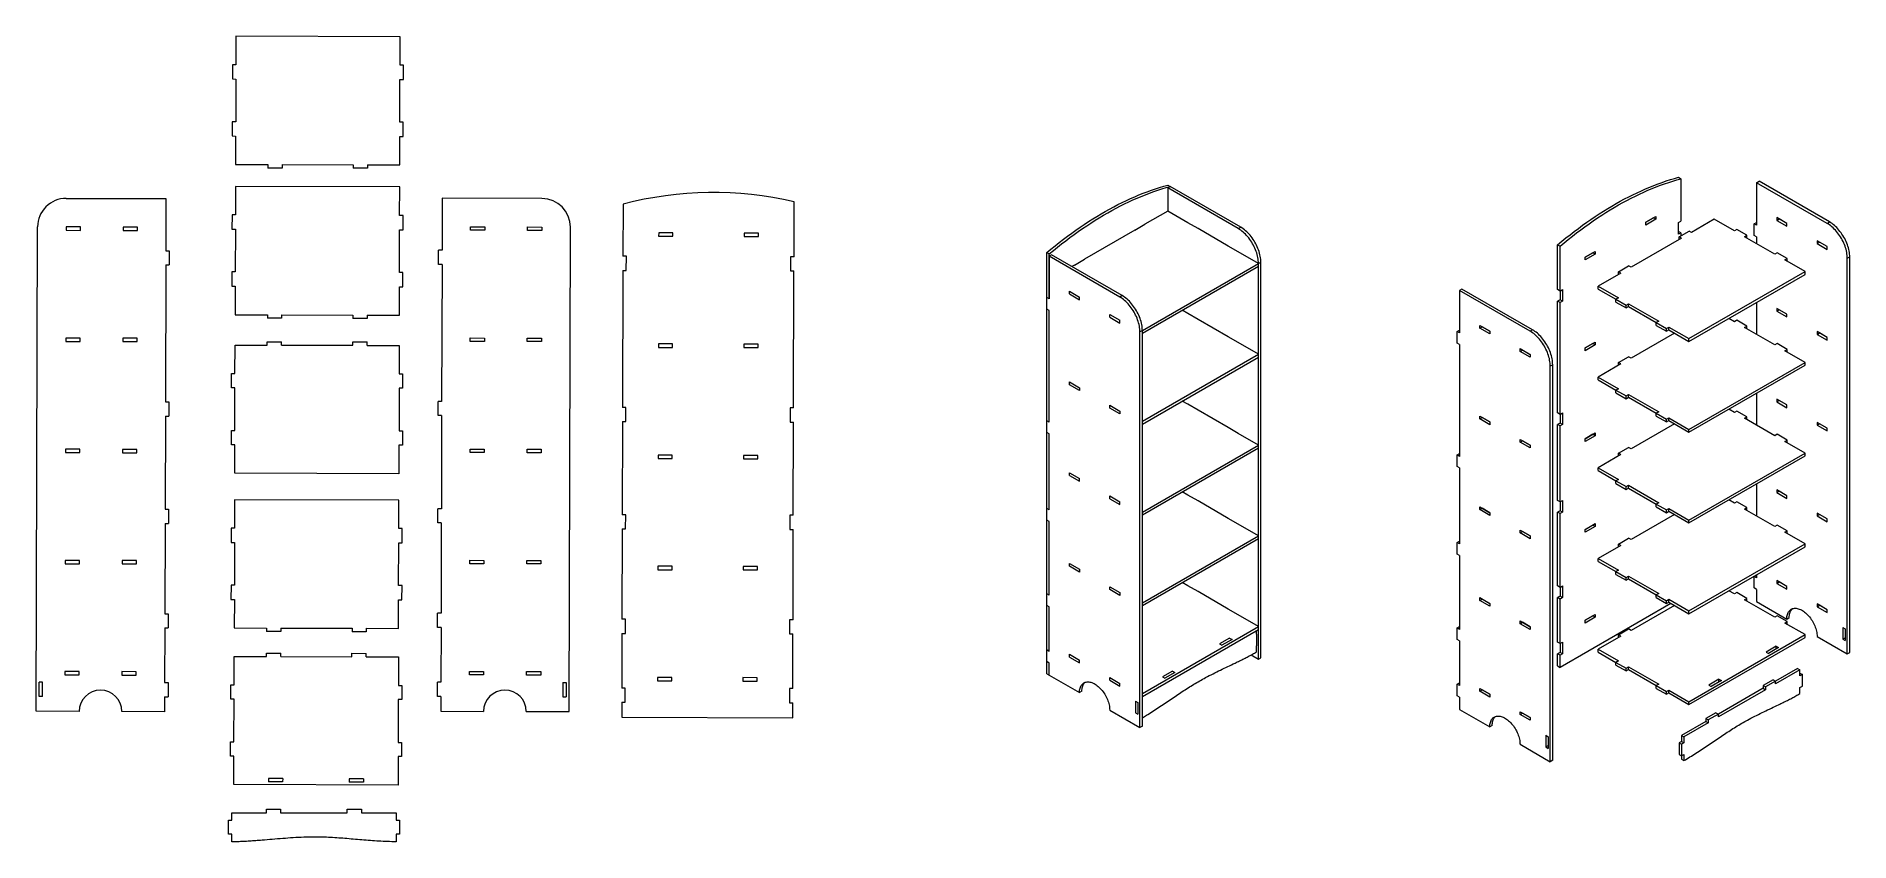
# Model space of a CAD drawing. Header units: millimetres. Extents: x -3502 to 2859, y -1261 to 1566.
import ezdxf

# ---------------------------------------------------------------- set-up
doc = ezdxf.new("R2010")
doc.units = ezdxf.units.MM

msp = doc.modelspace()

# ---------------------------------------------------------------- linework, layer by layer
at = {"color": 7, "linetype": 'Continuous', "lineweight": 15}
for p, q in [((-2802.1, 1565.5), (-2802.3, 1465.5)), ((-2226.1, 1564), (-2802.1, 1565.5)), ((-2226.3, 1464), (-2226.1, 1564)), ((-2814.3, 1465.6), (-2814.5, 1415.6)), ((-2802.3, 1465.5), (-2814.3, 1465.6)), ((-2214.3, 1463.9), (-2226.3, 1464)), ((-2214.5, 1413.9), (-2214.3, 1463.9)), ((-2814.5, 1415.6), (-2802.5, 1415.5)), ((-2802.5, 1415.5), (-2802.9, 1265.5)), ((-2226.9, 1264), (-2226.5, 1414)), ((-2226.5, 1414), (-2214.5, 1413.9)), ((-2814.9, 1265.6), (-2815, 1215.6)), ((-2815, 1215.6), (-2803, 1215.5)), ((-2802.9, 1265.5), (-2814.9, 1265.6)), ((-2803, 1215.5), (-2803.3, 1115.5)), ((-2227.3, 1114), (-2227, 1214)), ((-2227, 1214), (-2215, 1213.9)), ((-2214.9, 1263.9), (-2226.9, 1264)), ((-2215, 1213.9), (-2214.9, 1263.9)), ((-2803.3, 1115.5), (-2690.2, 1115.2)), ((-2690.2, 1115.2), (-2690.3, 1103.2)), ((-2640.3, 1103.1), (-2690.3, 1103.2)), ((-2640.2, 1115.1), (-2640.3, 1103.1)), ((-2640.2, 1115.1), (-2390.4, 1114.4)), ((-2390.4, 1114.4), (-2390.4, 1102.4)), ((-2340.4, 1102.3), (-2390.4, 1102.4)), ((-2340.4, 1114.3), (-2227.3, 1114)), ((-2340.4, 1114.3), (-2340.4, 1102.3)), ((-2803.5, 1038.4), (-2803.8, 938.4)), ((-2227.5, 1036.8), (-2803.5, 1038.4)), ((-2227.8, 936.8), (-2227.5, 1036.8)), ((466.8, 1043.3), (475.3, 1038.4)), ((466.8, 1033.5), (475.3, 1038.4)), ((714.3, 890.6), (466.8, 1033.5)), ((466.8, 1033.5), (466.8, 951.8)), ((722.8, 895.5), (475.3, 1038.4)), ((2258.7, 1070.7), (2267.2, 1065.8)), ((2267.2, 1065.8), (2267.2, 916.6)), ((2532.5, 1051.8), (2540.9, 1056.7)), ((2779.9, 909), (2532.5, 1051.8)), ((2532.5, 1051.8), (2532.5, 902.7)), ((2788.4, 913.9), (2540.9, 1056.7)), ((-3397.5, 996.7), (-3047.5, 995.7)), ((-3047.5, 995.7), (-3048, 813)), ((-2078.4, 997.1), (-2078.9, 814.5)), ((-1728.4, 996.2), (-2078.4, 997.1)), ((-1443.8, 976.3), (-1444.3, 793.6)), ((-844.3, 791.9), (-843.8, 984.7)), ((-3502.4, -803.1), (-3497.8, 896.9)), ((-3397.8, 896.7), (-3397.8, 884.7)), ((-3347.8, 896.5), (-3397.8, 896.7)), ((-3347.8, 884.5), (-3347.8, 896.5)), ((-3197.8, 896.1), (-3197.8, 884.1)), ((-3147.8, 896), (-3197.8, 896.1)), ((-3147.8, 884), (-3147.8, 896)), ((-2815.8, 938.4), (-2815.9, 888.4)), ((-2803.8, 938.4), (-2815.8, 938.4)), ((-2215.8, 936.8), (-2227.8, 936.8)), ((-2215.9, 886.8), (-2215.8, 936.8)), ((-1978.7, 896.9), (-1928.7, 896.7)), ((-1978.7, 884.9), (-1978.7, 896.9)), ((-1928.7, 896.7), (-1928.7, 884.7)), ((-1778.7, 896.3), (-1728.7, 896.2)), ((-1778.7, 884.3), (-1778.7, 896.3)), ((-1728.7, 896.2), (-1728.7, 884.2)), ((-1633.4, -804.1), (-1628.7, 895.9)), ((351.5, 885.3), (386.9, 905.7)), ((466.8, 951.8), (386.9, 905.7)), ((537.5, 911), (466.8, 951.8)), ((572.9, 890.6), (537.5, 911)), ((714.3, 890.6), (722.8, 895.5)), ((2143.4, 912.7), (2178.7, 933.1)), ((2170.3, 928.2), (2143.4, 912.7)), ((2178.7, 923.3), (2143.4, 902.9)), ((2143.4, 902.9), (2143.4, 912.7)), ((2178.7, 923.3), (2170.3, 928.2)), ((2170.3, 928.2), (2170.3, 928.2)), ((2178.7, 933.1), (2178.7, 923.3)), ((2258.7, 911.7), (2267.2, 916.6)), ((2258.7, 870.9), (2258.7, 911.7)), ((2384.1, 923.4), (2304.1, 877.2)), ((2454.8, 882.6), (2384.1, 923.4)), ((2524, 907.6), (2532.5, 912.5)), ((2524, 866.7), (2524, 907.6)), ((2532.5, 902.7), (2524, 907.6)), ((2638.5, 909), (2603.2, 929.4)), ((2603.2, 929.4), (2603.2, 919.6)), ((2603.2, 919.6), (2611.7, 924.5)), ((2603.2, 919.6), (2638.5, 899.2)), ((2638.5, 909), (2611.7, 924.5)), ((2611.7, 924.5), (2611.7, 924.5)), ((2638.5, 899.2), (2638.5, 909)), ((2779.9, 909), (2788.4, 913.9)), ((-3397.8, 884.7), (-3347.8, 884.5)), ((-3197.8, 884.1), (-3147.8, 884)), ((-2815.9, 888.4), (-2803.9, 888.4)), ((-2803.9, 888.4), (-2804.3, 738.4)), ((-2228.3, 736.8), (-2227.9, 886.8)), ((-2227.9, 886.8), (-2215.9, 886.8)), ((-1928.7, 884.7), (-1978.7, 884.9)), ((-1728.7, 884.2), (-1778.7, 884.3)), ((-1319, 875.9), (-1319.1, 863.9)), ((-1319.1, 863.9), (-1269.1, 863.8)), ((-1269, 875.8), (-1319, 875.9)), ((-1269.1, 863.8), (-1269, 875.8)), ((-969.2, 875), (-1019.2, 875.1)), ((-1019.2, 875.1), (-1019.2, 863.1)), ((-1019.2, 863.1), (-969.2, 863)), ((-969.2, 863), (-969.2, 875)), ((351.5, 885.3), (174.8, 783.3)), ((679, 829.4), (572.9, 890.6)), ((714.3, 809), (679, 829.4)), ((1834.4, 834), (1842.9, 829.1)), ((1834.4, 676.6), (1834.4, 834)), ((1842.9, 671.7), (1842.9, 829.1)), ((2268.8, 856.8), (2092.1, 754.8)), ((2267.2, 875.8), (2258.7, 880.7)), ((2267.2, 875.8), (2258.7, 870.9)), ((2260.3, 861.7), (2295.6, 882.1)), ((2268.8, 856.8), (2260.3, 861.7)), ((2260.3, 851.9), (2260.3, 861.7)), ((2267.2, 875.8), (2267.2, 865.7)), ((2304.1, 877.2), (2295.6, 882.1)), ((2463.3, 887.5), (2454.8, 882.6)), ((2498.6, 867.1), (2463.3, 887.5)), ((2490.1, 862.2), (2498.6, 867.1)), ((2596.2, 800.9), (2490.1, 862.2)), ((2498.6, 857.3), (2498.6, 867.1)), ((2532.5, 861.8), (2524, 866.7)), ((2532.5, 861.8), (2532.5, 837.7)), ((2779.9, 827.3), (2744.6, 847.7)), ((2744.6, 847.7), (2744.6, 837.9)), ((2744.6, 837.9), (2753.1, 842.8)), ((2744.6, 837.9), (2779.9, 817.5)), ((2779.9, 827.3), (2753.1, 842.8)), ((2753.1, 842.8), (2753.1, 842.8)), ((2779.9, 817.5), (2779.9, 827.3)), ((-3048, 813), (-3036, 813)), ((-3036, 813), (-3036.2, 763)), ((-2091.1, 764.5), (-2090.9, 814.5)), ((-2079.1, 764.5), (-2091.1, 764.5)), ((-2078.9, 814.5), (-2090.9, 814.5)), ((-2079.1, 764.5), (-2080.4, 284.4)), ((-1432.3, 793.6), (-1444.3, 793.6)), ((-1432.5, 743.6), (-1432.3, 793.6)), ((-856.3, 792), (-856.5, 742)), ((-844.3, 791.9), (-856.3, 792)), ((42.6, 806.6), (51, 801.7)), ((42.6, 649.2), (42.6, 806.6)), ((51, 644.3), (51, 801.7)), ((59.5, 798.4), (51, 793.5)), ((298.5, 650.6), (51, 793.5)), ((51, 793.5), (51, 644.3)), ((307, 655.5), (59.5, 798.4)), ((139.5, 762.9), (174.8, 783.3)), ((377.7, 533), (785, 768.1)), ((785, 768.1), (714.3, 809)), ((785, 768.1), (793.5, 773)), ((785, 758.3), (785, 768.1)), ((785, -620), (785, 768.1)), ((793.5, -615.1), (793.5, 773)), ((1931.4, 790.3), (1966.7, 810.7)), ((1958.2, 805.8), (1931.4, 790.3)), ((1966.7, 800.9), (1931.4, 780.5)), ((1931.4, 780.5), (1931.4, 790.3)), ((1966.7, 800.9), (1958.2, 805.8)), ((1958.2, 805.8), (1958.2, 805.8)), ((1966.7, 810.7), (1966.7, 800.9)), ((2604.7, 805.8), (2596.2, 800.9)), ((2640.1, 785.4), (2604.7, 805.8)), ((2631.6, 780.5), (2640.1, 785.4)), ((2702.3, 739.7), (2631.6, 780.5)), ((2640.1, 775.6), (2640.1, 785.4)), ((2850.7, 786.5), (2859.1, 791.4)), ((2850.7, -601.6), (2850.7, 786.5)), ((2859.1, -596.7), (2859.1, 791.4)), ((-3048.2, 763), (-3049.5, 282.9)), ((-3048.2, 763), (-3036.2, 763)), ((-2816.3, 738.4), (-2816.5, 688.4)), ((-2804.3, 738.4), (-2816.3, 738.4)), ((-2216.3, 736.8), (-2228.3, 736.8)), ((-2216.5, 686.8), (-2216.3, 736.8)), ((-1444.5, 743.6), (-1445.8, 263.5)), ((-1444.5, 743.6), (-1432.5, 743.6)), ((-856.5, 742), (-844.5, 741.9)), ((-845.8, 261.9), (-844.5, 741.9)), ((139.5, 762.9), (130.3, 757.5)), ((377.7, 523.2), (785, 758.3)), ((2056.7, 734.4), (1976.8, 688.3)), ((2048.3, 739.3), (2083.6, 759.7)), ((2056.7, 734.4), (2048.3, 739.3)), ((2048.3, 729.5), (2048.3, 739.3)), ((2092.1, 754.8), (2083.6, 759.7)), ((2295, 504.6), (2702.3, 739.7)), ((2295, 494.8), (2702.3, 729.9)), ((2702.3, 729.9), (2702.3, 739.7)), ((-2816.5, 688.4), (-2804.5, 688.4)), ((-2804.5, 688.4), (-2804.7, 588.4)), ((-2228.7, 586.8), (-2228.5, 686.8)), ((-2228.5, 686.8), (-2216.5, 686.8)), ((51, 644.3), (42.6, 649.2)), ((42.6, 608.4), (42.6, 649.2)), ((121.8, 671), (157.1, 650.6)), ((121.8, 661.2), (121.8, 671)), ((121.8, 661.2), (157.1, 640.8)), ((157.1, 640.8), (157.1, 650.6)), ((307, 655.5), (298.5, 650.6)), ((1498.9, 678.5), (1490.4, 673.6)), ((1737.9, 530.8), (1490.4, 673.6)), ((1490.4, 673.6), (1490.4, 524.5)), ((1746.4, 535.7), (1498.9, 678.5)), ((1842.9, 671.7), (1834.4, 676.6)), ((1842.9, 640.7), (1834.4, 635.8)), ((1842.9, 671.7), (1851.4, 676.6)), ((1842.9, 671.7), (1842.9, 640.7)), ((1851.4, 635.8), (1842.9, 640.7)), ((1851.4, 676.6), (1851.4, 635.8)), ((1976.8, 688.3), (2047.5, 647.4)), ((1976.8, 678.5), (1976.8, 688.3)), ((1976.8, 678.5), (2039, 642.5)), ((2047.5, 647.4), (2039, 642.5)), ((2039, 642.5), (2074.4, 622.1)), ((2039, 632.7), (2039, 642.5)), ((-2804.7, 588.4), (-2691.7, 588.1)), ((-2691.7, 588.1), (-2691.7, 576.1)), ((-2641.7, 576), (-2691.7, 576.1)), ((-2641.7, 588), (-2391.8, 587.3)), ((-2641.7, 588), (-2641.7, 576)), ((-2391.8, 587.3), (-2391.8, 575.3)), ((-2341.9, 575.1), (-2391.8, 575.3)), ((-2341.8, 587.1), (-2341.9, 575.1)), ((-2341.8, 587.1), (-2228.7, 586.8)), ((51, 603.5), (42.6, 608.4)), ((42.6, 216.4), (42.6, 608.4)), ((51, 211.5), (51, 603.5)), ((263.2, 589.4), (298.5, 568.9)), ((263.2, 579.6), (263.2, 589.4)), ((263.2, 579.6), (298.5, 559.1)), ((537.5, 592.6), (517.7, 604)), ((572.9, 572.2), (537.5, 592.6)), ((1842.9, 630.9), (1834.4, 635.8)), ((1834.4, 243.8), (1834.4, 635.8)), ((1851.4, 635.8), (1842.9, 630.9)), ((1842.9, 238.9), (1842.9, 630.9)), ((2039, 632.7), (2074.4, 612.3)), ((2074.4, 622.1), (2082.9, 627)), ((2074.4, 612.3), (2074.4, 622.1)), ((2074.4, 612.3), (2082.9, 617.2)), ((2082.9, 627), (2188.9, 565.8)), ((2082.9, 617.2), (2082.9, 627)), ((2082.9, 617.2), (2180.4, 560.9)), ((2454.8, 564.1), (2435, 575.6)), ((2532.5, 631.9), (2532.5, 519.3)), ((2638.5, 590.5), (2603.2, 610.9)), ((2603.2, 610.9), (2603.2, 601.1)), ((2603.2, 601.1), (2611.7, 606)), ((2603.2, 601.1), (2638.5, 580.7)), ((2638.5, 590.5), (2611.7, 606)), ((2611.7, 606), (2611.7, 606)), ((2638.5, 580.7), (2638.5, 590.5)), ((298.5, 559.1), (298.5, 568.9)), ((377.7, 533), (369.2, 528.1)), ((369.2, -860), (369.2, 528.1)), ((377.7, 523.2), (377.7, 533)), ((377.7, -855.1), (377.7, 533)), ((679, 510.9), (572.9, 572.2)), ((714.3, 490.5), (679, 510.9)), ((1481.9, 529.4), (1490.4, 534.3)), ((1481.9, 488.5), (1481.9, 529.4)), ((1490.4, 524.5), (1481.9, 529.4)), ((1561.1, 551.2), (1596.5, 530.7)), ((1561.1, 541.4), (1561.1, 551.2)), ((1561.1, 541.4), (1569.6, 546.3)), ((1596.5, 520.9), (1561.1, 541.4)), ((1596.5, 530.7), (1569.6, 546.3)), ((1569.6, 546.3), (1569.6, 546.3)), ((1596.5, 530.7), (1596.5, 520.9)), ((1746.4, 535.7), (1737.9, 530.8)), ((2244.1, 524.1), (2092.1, 436.4)), ((2188.9, 565.8), (2180.4, 560.9)), ((2180.4, 560.9), (2215.8, 540.5)), ((2180.4, 551.1), (2180.4, 560.9)), ((2180.4, 551.1), (2215.8, 530.7)), ((2215.8, 540.5), (2224.3, 545.4)), ((2215.8, 530.7), (2215.8, 540.5)), ((2215.8, 530.7), (2224.3, 535.6)), ((2224.3, 545.4), (2295, 504.6)), ((2224.3, 535.6), (2224.3, 545.4)), ((2224.3, 535.6), (2295, 494.8)), ((2463.3, 569), (2454.8, 564.1)), ((2498.6, 548.6), (2463.3, 569)), ((2490.1, 543.7), (2498.6, 548.6)), ((2596.2, 482.5), (2490.1, 543.7)), ((2498.6, 538.8), (2498.6, 548.6)), ((2779.9, 508.9), (2744.6, 529.3)), ((2744.6, 529.3), (2744.6, 519.5)), ((2744.6, 519.5), (2753.1, 524.4)), ((2744.6, 519.5), (2779.9, 499.1)), ((2779.9, 508.9), (2753.1, 524.4)), ((2753.1, 524.4), (2753.1, 524.4)), ((-3398.9, 506.7), (-3398.9, 494.7)), ((-3348.9, 506.5), (-3398.9, 506.7)), ((-3398.9, 494.7), (-3348.9, 494.5)), ((-3348.9, 494.5), (-3348.9, 506.5)), ((-3198.9, 506.1), (-3198.9, 494.1)), ((-3148.9, 506), (-3198.9, 506.1)), ((-3198.9, 494.1), (-3148.9, 494)), ((-3148.9, 494), (-3148.9, 506)), ((-2805.3, 382.2), (-2805, 482.2)), ((-2805, 482.2), (-2691.9, 481.9)), ((-2691.9, 481.9), (-2691.9, 493.9)), ((-2691.9, 493.9), (-2641.9, 493.7)), ((-2641.9, 481.7), (-2641.9, 493.7)), ((-2641.9, 481.7), (-2392.1, 481.1)), ((-2392.1, 481.1), (-2392.1, 493.1)), ((-2392.1, 493.1), (-2342.1, 492.9)), ((-2342.1, 480.9), (-2342.1, 492.9)), ((-2342.1, 480.9), (-2229, 480.6)), ((-2229, 480.6), (-2229.3, 380.6)), ((-1979.8, 506.9), (-1929.8, 506.7)), ((-1979.8, 494.9), (-1979.8, 506.9)), ((-1929.8, 494.7), (-1979.8, 494.9)), ((-1929.8, 506.7), (-1929.8, 494.7)), ((-1779.8, 506.3), (-1729.8, 506.2)), ((-1779.8, 494.3), (-1779.8, 506.3)), ((-1729.8, 494.2), (-1779.8, 494.3)), ((-1729.8, 506.2), (-1729.8, 494.2)), ((-1270.1, 485.8), (-1320.1, 485.9)), ((-1320.1, 485.9), (-1320.1, 473.9)), ((-1320.1, 473.9), (-1270.1, 473.8)), ((-1270.1, 473.8), (-1270.1, 485.8)), ((-970.3, 485), (-1020.3, 485.1)), ((-1020.3, 485.1), (-1020.3, 473.1)), ((-1020.3, 473.1), (-970.3, 473)), ((-970.3, 473), (-970.3, 485)), ((377.7, 214.6), (785, 449.7)), ((785, 449.7), (714.3, 490.5)), ((785, 439.9), (785, 449.7)), ((1490.4, 483.6), (1481.9, 488.5)), ((1490.4, 483.6), (1490.4, 91.6)), ((1702.5, 469.5), (1737.9, 449.1)), ((1702.5, 459.7), (1702.5, 469.5)), ((1702.5, 459.7), (1711, 464.6)), ((1737.9, 439.3), (1702.5, 459.7)), ((1737.9, 449.1), (1711, 464.6)), ((1711, 464.6), (1711, 464.6)), ((1737.9, 449.1), (1737.9, 439.3)), ((1931.4, 471.8), (1966.7, 492.3)), ((1958.2, 487.4), (1931.4, 471.8)), ((1966.7, 482.5), (1931.4, 462)), ((1931.4, 462), (1931.4, 471.8)), ((1966.7, 482.5), (1958.2, 487.4)), ((1958.2, 487.4), (1958.2, 487.4)), ((1966.7, 492.3), (1966.7, 482.5)), ((2295, 494.8), (2295, 504.6)), ((2604.7, 487.4), (2596.2, 482.5)), ((2640.1, 467), (2604.7, 487.4)), ((2631.6, 462.1), (2640.1, 467)), ((2702.3, 421.2), (2631.6, 462.1)), ((2640.1, 457.2), (2640.1, 467)), ((2779.9, 499.1), (2779.9, 508.9)), ((-2817.4, 332.2), (-2817.3, 382.2)), ((-2817.3, 382.2), (-2805.3, 382.2)), ((377.7, 204.8), (785, 439.9)), ((1817.1, 413.2), (1808.6, 408.3)), ((1808.6, -979.8), (1808.6, 408.3)), ((1817.1, -974.9), (1817.1, 413.2)), ((2056.7, 416), (1976.8, 369.8)), ((2048.3, 420.9), (2083.6, 441.3)), ((2056.7, 416), (2048.3, 420.9)), ((2048.3, 411.1), (2048.3, 420.9)), ((2092.1, 436.4), (2083.6, 441.3)), ((2295, 186.1), (2702.3, 421.2)), ((2295, 176.3), (2702.3, 411.5)), ((2702.3, 411.5), (2702.3, 421.2)), ((-2805.4, 332.2), (-2817.4, 332.2)), ((-2805.8, 182.2), (-2805.4, 332.2)), ((-2229.4, 330.6), (-2229.8, 180.6)), ((-2217.4, 330.6), (-2229.4, 330.6)), ((-2229.3, 380.6), (-2217.3, 380.6)), ((-2217.3, 380.6), (-2217.4, 330.6)), ((121.8, 352.5), (157.1, 332.1)), ((121.8, 342.7), (121.8, 352.5)), ((157.1, 322.3), (121.8, 342.7)), ((157.1, 332.1), (157.1, 322.3)), ((1976.8, 369.8), (2047.5, 329)), ((1976.8, 360), (1976.8, 369.8)), ((1976.8, 360), (2039, 324.1)), ((2047.5, 329), (2039, 324.1)), ((2039, 324.1), (2074.4, 303.7)), ((2039, 314.3), (2039, 324.1)), ((-3049.5, 282.9), (-3037.5, 282.9)), ((-3037.5, 282.9), (-3037.6, 232.9)), ((-2092.5, 234.4), (-2092.4, 284.4)), ((-2080.4, 284.4), (-2092.4, 284.4)), ((-1433.8, 263.5), (-1445.8, 263.5)), ((-1433.9, 213.5), (-1433.8, 263.5)), ((-857.8, 261.9), (-857.9, 211.9)), ((-845.8, 261.9), (-857.8, 261.9)), ((263.2, 270.9), (298.5, 250.5)), ((263.2, 261.1), (263.2, 270.9)), ((298.5, 240.7), (263.2, 261.1)), ((537.5, 274.1), (517.7, 285.6)), ((572.9, 253.7), (537.5, 274.1)), ((2039, 314.3), (2074.4, 293.9)), ((2074.4, 303.7), (2082.9, 308.6)), ((2074.4, 293.9), (2074.4, 303.7)), ((2074.4, 293.9), (2082.9, 298.8)), ((2082.9, 308.6), (2188.9, 247.4)), ((2082.9, 298.8), (2082.9, 308.6)), ((2082.9, 298.8), (2180.4, 242.5)), ((2454.8, 245.7), (2435, 257.1)), ((2532.5, 313.4), (2532.5, 200.8)), ((2638.5, 272.1), (2603.2, 292.5)), ((2603.2, 292.5), (2603.2, 282.7)), ((2603.2, 282.7), (2611.7, 287.6)), ((2603.2, 282.7), (2638.5, 262.3)), ((2638.5, 272.1), (2611.7, 287.6)), ((2611.7, 287.6), (2611.7, 287.6)), ((2638.5, 262.3), (2638.5, 272.1)), ((-3049.6, 232.9), (-3050.5, -93.7)), ((-3049.6, 232.9), (-3037.6, 232.9)), ((-2080.5, 234.4), (-2092.5, 234.4)), ((-2080.5, 234.4), (-2081.4, -92.2)), ((-1445.9, 213.5), (-1446.8, -113.1)), ((-1445.9, 213.5), (-1433.9, 213.5)), ((-857.9, 211.9), (-845.9, 211.9)), ((-846.8, -114.7), (-845.9, 211.9)), ((51, 211.5), (42.6, 216.4)), ((42.6, 175.5), (42.6, 216.4)), ((298.5, 250.5), (298.5, 240.7)), ((377.7, 204.8), (377.7, 214.6)), ((679, 192.5), (572.9, 253.7)), ((714.3, 172.1), (679, 192.5)), ((1561.1, 232.7), (1596.5, 212.3)), ((1561.1, 222.9), (1561.1, 232.7)), ((1561.1, 222.9), (1569.6, 227.8)), ((1596.5, 202.5), (1561.1, 222.9)), ((1596.5, 212.3), (1569.6, 227.8)), ((1569.6, 227.8), (1569.6, 227.8)), ((1596.5, 212.3), (1596.5, 202.5)), ((1842.9, 238.9), (1834.4, 243.8)), ((1842.9, 207.9), (1834.4, 203)), ((1842.9, 198.1), (1834.4, 203)), ((1834.4, -63.7), (1834.4, 203)), ((1842.9, 238.9), (1851.4, 243.8)), ((1842.9, 238.9), (1842.9, 207.9)), ((1851.4, 203), (1842.9, 207.9)), ((1851.4, 203), (1842.9, 198.1)), ((1842.9, -68.6), (1842.9, 198.1)), ((1851.4, 243.8), (1851.4, 203)), ((2244.1, 205.7), (2092.1, 117.9)), ((2188.9, 247.4), (2180.4, 242.5)), ((2180.4, 242.5), (2215.8, 222)), ((2180.4, 232.7), (2180.4, 242.5)), ((2180.4, 232.7), (2215.8, 212.2)), ((2215.8, 222), (2224.3, 226.9)), ((2215.8, 212.2), (2215.8, 222)), ((2215.8, 212.2), (2224.3, 217.1)), ((2224.3, 226.9), (2295, 186.1)), ((2224.3, 217.1), (2224.3, 226.9)), ((2224.3, 217.1), (2295, 176.3)), ((2463.3, 250.6), (2454.8, 245.7)), ((2498.6, 230.2), (2463.3, 250.6)), ((2490.1, 225.3), (2498.6, 230.2)), ((2596.2, 164), (2490.1, 225.3)), ((2498.6, 220.4), (2498.6, 230.2)), ((2779.9, 190.4), (2744.6, 210.8)), ((2744.6, 210.8), (2744.6, 201)), ((2744.6, 201), (2753.1, 205.9)), ((2744.6, 201), (2779.9, 180.6)), ((2779.9, 190.4), (2753.1, 205.9)), ((2753.1, 205.9), (2753.1, 205.9)), ((-2818, 132.2), (-2817.8, 182.2)), ((-2806, 132.2), (-2818, 132.2)), ((-2817.8, 182.2), (-2805.8, 182.2)), ((-2806.3, 32.2), (-2806, 132.2)), ((-2230, 130.6), (-2230.3, 30.6)), ((-2218, 130.6), (-2230, 130.6)), ((-2229.8, 180.6), (-2217.8, 180.6)), ((-2217.8, 180.6), (-2218, 130.6)), ((51, 170.6), (42.6, 175.5)), ((42.6, -91.1), (42.6, 175.5)), ((51, -96), (51, 170.6)), ((377.7, -103.9), (785, 131.2)), ((785, 131.2), (714.3, 172.1)), ((785, 121.4), (785, 131.2)), ((1702.5, 151.1), (1737.9, 130.7)), ((1702.5, 141.3), (1702.5, 151.1)), ((1702.5, 141.3), (1711, 146.2)), ((1737.9, 120.9), (1702.5, 141.3)), ((1737.9, 130.7), (1711, 146.2)), ((1711, 146.2), (1711, 146.2)), ((1737.9, 130.7), (1737.9, 120.9)), ((1931.4, 153.4), (1966.7, 173.8)), ((1958.2, 168.9), (1931.4, 153.4)), ((1966.7, 164), (1931.4, 143.6)), ((1931.4, 143.6), (1931.4, 153.4)), ((1966.7, 164), (1958.2, 168.9)), ((1958.2, 168.9), (1958.2, 168.9)), ((1966.7, 173.8), (1966.7, 164)), ((2295, 176.3), (2295, 186.1)), ((2604.7, 168.9), (2596.2, 164)), ((2640.1, 148.5), (2604.7, 168.9)), ((2631.6, 143.6), (2640.1, 148.5)), ((2702.3, 102.8), (2631.6, 143.6)), ((2640.1, 138.7), (2640.1, 148.5)), ((2779.9, 180.6), (2779.9, 190.4)), ((-3399.9, 116.7), (-3399.9, 104.7)), ((-3349.9, 116.5), (-3399.9, 116.7)), ((-3399.9, 104.7), (-3349.9, 104.5)), ((-3349.9, 104.5), (-3349.9, 116.5)), ((-3199.9, 116.1), (-3199.9, 104.1)), ((-3149.9, 116), (-3199.9, 116.1)), ((-3199.9, 104.1), (-3149.9, 104)), ((-3149.9, 104), (-3149.9, 116)), ((-1980.9, 104.9), (-1980.8, 116.9)), ((-1930.9, 104.7), (-1980.9, 104.9)), ((-1980.8, 116.9), (-1930.8, 116.7)), ((-1930.8, 116.7), (-1930.9, 104.7)), ((-1780.9, 104.3), (-1780.8, 116.3)), ((-1730.9, 104.2), (-1780.9, 104.3)), ((-1780.8, 116.3), (-1730.8, 116.2)), ((-1730.8, 116.2), (-1730.9, 104.2)), ((-1271.2, 95.8), (-1321.2, 95.9)), ((-1321.2, 95.9), (-1321.2, 83.9)), ((-1321.2, 83.9), (-1271.2, 83.8)), ((-1271.2, 83.8), (-1271.2, 95.8)), ((-1021.3, 95.1), (-1021.4, 83.1)), ((-1021.4, 83.1), (-971.4, 83)), ((-971.3, 95), (-1021.3, 95.1)), ((-971.4, 83), (-971.3, 95)), ((377.7, -113.7), (785, 121.4)), ((1481.9, 96.5), (1490.4, 101.4)), ((1481.9, 55.7), (1481.9, 96.5)), ((1490.4, 91.6), (1481.9, 96.5)), ((2056.7, 97.5), (1976.8, 51.4)), ((2048.3, 102.4), (2083.6, 122.8)), ((2056.7, 97.5), (2048.3, 102.4)), ((2048.3, 92.6), (2048.3, 102.4)), ((2092.1, 117.9), (2083.6, 122.8)), ((2295, -132.3), (2702.3, 102.8)), ((2295, -142.1), (2702.3, 93)), ((2702.3, 93), (2702.3, 102.8)), ((-2230.3, 30.6), (-2806.3, 32.2)), ((121.8, 34.1), (157.1, 13.7)), ((121.8, 24.3), (121.8, 34.1)), ((121.8, 24.3), (157.1, 3.9)), ((157.1, 3.9), (157.1, 13.7)), ((1490.4, 50.8), (1481.9, 55.7)), ((1490.4, 50.8), (1490.4, -215.9)), ((1976.8, 51.4), (2047.5, 10.5)), ((1976.8, 41.6), (1976.8, 51.4)), ((1976.8, 41.6), (2039, 5.6)), ((2047.5, 10.5), (2039, 5.6)), ((2039, 5.6), (2074.4, -14.8)), ((2039, -4.2), (2039, 5.6)), ((-2806.5, -60.5), (-2806.8, -160.5)), ((-2230.5, -62.1), (-2806.5, -60.5)), ((-2230.8, -162.1), (-2230.5, -62.1)), ((263.2, -47.5), (298.5, -68)), ((263.2, -57.3), (263.2, -47.5)), ((263.2, -57.3), (298.5, -77.8)), ((537.5, -44.3), (517.7, -32.9)), ((572.9, -64.7), (537.5, -44.3)), ((2039, -4.2), (2074.4, -24.6)), ((2074.4, -14.8), (2082.9, -9.9)), ((2074.4, -24.6), (2074.4, -14.8)), ((2074.4, -24.6), (2082.9, -19.7)), ((2082.9, -9.9), (2188.9, -71.1)), ((2082.9, -19.7), (2082.9, -9.9)), ((2082.9, -19.7), (2180.4, -76)), ((2454.8, -72.8), (2435, -61.3)), ((2532.5, -5), (2532.5, -117.6)), ((2638.5, -46.4), (2603.2, -26)), ((2603.2, -26), (2603.2, -35.8)), ((2603.2, -35.8), (2611.7, -30.9)), ((2603.2, -35.8), (2638.5, -56.2)), ((2638.5, -46.4), (2611.7, -30.9)), ((2611.7, -30.9), (2611.7, -30.9)), ((2638.5, -56.2), (2638.5, -46.4)), ((-3050.5, -93.7), (-3038.5, -93.7)), ((-3038.5, -93.7), (-3038.6, -143.7)), ((-2093.5, -142.2), (-2093.4, -92.2)), ((-2081.4, -92.2), (-2093.4, -92.2)), ((-1434.8, -113.1), (-1446.8, -113.1)), ((-1434.9, -163.1), (-1434.8, -113.1)), ((-858.8, -114.7), (-859, -164.7)), ((-846.8, -114.7), (-858.8, -114.7)), ((51, -96), (42.6, -91.1)), ((42.6, -132), (42.6, -91.1)), ((298.5, -77.8), (298.5, -68)), ((377.7, -113.7), (377.7, -103.9)), ((679, -126), (572.9, -64.7)), ((714.3, -146.4), (679, -126)), ((1561.1, -85.7), (1596.5, -106.2)), ((1561.1, -95.5), (1561.1, -85.7)), ((1561.1, -95.5), (1569.6, -90.6)), ((1596.5, -116), (1561.1, -95.5)), ((1596.5, -106.2), (1569.6, -90.6)), ((1569.6, -90.6), (1569.6, -90.6)), ((1596.5, -106.2), (1596.5, -116)), ((1842.9, -68.6), (1834.4, -63.7)), ((1842.9, -99.7), (1834.4, -104.6)), ((1842.9, -109.4), (1834.4, -104.6)), ((1834.4, -363.3), (1834.4, -104.6)), ((1842.9, -68.6), (1851.4, -63.7)), ((1842.9, -68.6), (1842.9, -99.7)), ((1851.4, -104.6), (1842.9, -99.7)), ((1851.4, -104.6), (1842.9, -109.4)), ((1842.9, -368.2), (1842.9, -109.4)), ((1851.4, -63.7), (1851.4, -104.6)), ((2244.1, -112.8), (2092.1, -200.5)), ((2188.9, -71.1), (2180.4, -76)), ((2180.4, -76), (2215.8, -96.4)), ((2180.4, -85.8), (2180.4, -76)), ((2180.4, -85.8), (2215.8, -106.2)), ((2215.8, -96.4), (2224.3, -91.5)), ((2215.8, -106.2), (2215.8, -96.4)), ((2215.8, -106.2), (2224.3, -101.3)), ((2224.3, -91.5), (2295, -132.3)), ((2224.3, -101.3), (2224.3, -91.5)), ((2224.3, -101.3), (2295, -142.1)), ((2463.3, -67.9), (2454.8, -72.8)), ((2498.6, -88.3), (2463.3, -67.9)), ((2490.1, -93.2), (2498.6, -88.3)), ((2596.2, -154.4), (2490.1, -93.2)), ((2498.6, -98.1), (2498.6, -88.3)), ((2779.9, -128), (2744.6, -107.6)), ((2744.6, -107.6), (2744.6, -117.4)), ((2744.6, -117.4), (2753.1, -112.5)), ((2744.6, -117.4), (2779.9, -137.8)), ((2779.9, -128), (2753.1, -112.5)), ((2753.1, -112.5), (2753.1, -112.5)), ((-3050.6, -143.7), (-3051.5, -460.5)), ((-3050.6, -143.7), (-3038.6, -143.7)), ((-2818.8, -160.5), (-2818.9, -210.5)), ((-2806.8, -160.5), (-2818.8, -160.5)), ((-2218.8, -162.1), (-2230.8, -162.1)), ((-2218.9, -212.1), (-2218.8, -162.1)), ((-2081.5, -142.2), (-2093.5, -142.2)), ((-2081.5, -142.2), (-2082.4, -459)), ((-1446.9, -163.1), (-1447.8, -479.9)), ((-1446.9, -163.1), (-1434.9, -163.1)), ((-859, -164.7), (-847, -164.7)), ((-847.8, -481.5), (-847, -164.7)), ((51, -136.9), (42.6, -132)), ((42.6, -390.7), (42.6, -132)), ((51, -395.6), (51, -136.9)), ((377.7, -422.3), (785, -187.2)), ((785, -187.2), (714.3, -146.4)), ((785, -197), (785, -187.2)), ((1702.5, -167.4), (1737.9, -187.8)), ((1702.5, -177.2), (1702.5, -167.4)), ((1702.5, -177.2), (1711, -172.3)), ((1737.9, -197.6), (1702.5, -177.2)), ((1737.9, -187.8), (1711, -172.3)), ((1711, -172.3), (1711, -172.3)), ((1737.9, -187.8), (1737.9, -197.6)), ((1931.4, -165.1), (1966.7, -144.6)), ((1958.2, -149.5), (1931.4, -165.1)), ((1966.7, -154.4), (1931.4, -174.9)), ((1931.4, -174.9), (1931.4, -165.1)), ((1966.7, -154.4), (1958.2, -149.5)), ((1958.2, -149.5), (1958.2, -149.5)), ((1966.7, -144.6), (1966.7, -154.4)), ((2295, -142.1), (2295, -132.3)), ((2604.7, -149.5), (2596.2, -154.4)), ((2640.1, -169.9), (2604.7, -149.5)), ((2631.6, -174.8), (2640.1, -169.9)), ((2702.3, -215.7), (2631.6, -174.8)), ((2640.1, -179.7), (2640.1, -169.9)), ((2779.9, -137.8), (2779.9, -128)), ((-2818.9, -210.5), (-2806.9, -210.5)), ((-2806.9, -210.5), (-2807.3, -360.5)), ((-2231.3, -362.1), (-2230.9, -212.1)), ((-2230.9, -212.1), (-2218.9, -212.1)), ((377.7, -432.1), (785, -197)), ((1481.9, -211), (1490.4, -206.1)), ((1481.9, -251.8), (1481.9, -211)), ((1490.4, -215.9), (1481.9, -211)), ((1490.4, -256.7), (1481.9, -251.8)), ((2056.7, -220.9), (1976.8, -267.1)), ((2048.3, -216), (2083.6, -195.6)), ((2056.7, -220.9), (2048.3, -216)), ((2048.3, -225.8), (2048.3, -216)), ((2092.1, -200.5), (2083.6, -195.6)), ((2295, -450.8), (2702.3, -215.7)), ((2295, -460.6), (2702.3, -225.5)), ((2702.3, -225.5), (2702.3, -215.7)), ((-3401, -273.3), (-3401, -285.3)), ((-3351, -273.5), (-3401, -273.3)), ((-3401, -285.3), (-3351, -285.5)), ((-3351, -285.5), (-3351, -273.5)), ((-3201, -273.9), (-3201, -285.9)), ((-3151, -274), (-3201, -273.9)), ((-3201, -285.9), (-3151, -286)), ((-3151, -286), (-3151, -274)), ((-1981.9, -273.1), (-1931.9, -273.3)), ((-1981.9, -285.1), (-1981.9, -273.1)), ((-1931.9, -285.3), (-1981.9, -285.1)), ((-1931.9, -273.3), (-1931.9, -285.3)), ((-1781.9, -273.7), (-1731.9, -273.8)), ((-1781.9, -285.7), (-1781.9, -273.7)), ((-1731.9, -285.8), (-1781.9, -285.7)), ((-1731.9, -273.8), (-1731.9, -285.8)), ((-1322.2, -294.1), (-1322.3, -306.1)), ((-1322.3, -306.1), (-1272.3, -306.2)), ((-1272.2, -294.2), (-1322.2, -294.1)), ((-1272.3, -306.2), (-1272.2, -294.2)), ((-972.4, -295), (-1022.4, -294.9)), ((-1022.4, -294.9), (-1022.4, -306.9)), ((-1022.4, -306.9), (-972.4, -307)), ((-972.4, -307), (-972.4, -295)), ((121.8, -284.4), (157.1, -304.8)), ((121.8, -294.2), (121.8, -284.4)), ((157.1, -314.6), (121.8, -294.2)), ((157.1, -304.8), (157.1, -314.6)), ((1490.4, -256.7), (1490.4, -515.4)), ((1976.8, -267.1), (2047.5, -307.9)), ((1976.8, -276.9), (1976.8, -267.1)), ((1976.8, -276.9), (2039, -312.8)), ((2047.5, -307.9), (2039, -312.8)), ((2039, -312.8), (2074.4, -333.2)), ((2039, -322.6), (2039, -312.8)), ((-2819.3, -360.5), (-2819.5, -410.5)), ((-2807.3, -360.5), (-2819.3, -360.5)), ((-2219.3, -362.1), (-2231.3, -362.1)), ((-2219.5, -412.1), (-2219.3, -362.1)), ((263.2, -366), (298.5, -386.4)), ((263.2, -375.8), (263.2, -366)), ((298.5, -396.2), (263.2, -375.8)), ((537.5, -362.8), (517.7, -351.3)), ((572.9, -383.2), (537.5, -362.8)), ((1842.9, -368.2), (1834.4, -363.3)), ((1842.9, -368.2), (1851.4, -363.3)), ((1842.9, -368.2), (1842.9, -399.2)), ((1851.4, -363.3), (1851.4, -404.1)), ((2039, -322.6), (2074.4, -343)), ((2074.4, -333.2), (2082.9, -328.3)), ((2074.4, -343), (2074.4, -333.2)), ((2074.4, -343), (2082.9, -338.1)), ((2082.9, -328.3), (2188.9, -389.5)), ((2082.9, -338.1), (2082.9, -328.3)), ((2082.9, -338.1), (2180.4, -394.4)), ((2454.8, -391.2), (2435, -379.8)), ((2524, -329.5), (2532.5, -324.6)), ((2524, -370.3), (2524, -329.5)), ((2532.5, -334.4), (2524, -329.5)), ((2532.5, -375.2), (2524, -370.3)), ((2532.5, -323.5), (2532.5, -334.4)), ((2532.5, -375.2), (2532.5, -417.9)), ((2638.5, -364.8), (2603.2, -344.4)), ((2603.2, -344.4), (2603.2, -354.2)), ((2603.2, -354.2), (2611.7, -349.3)), ((2603.2, -354.2), (2638.5, -374.6)), ((2638.5, -364.8), (2611.7, -349.3)), ((2611.7, -349.3), (2611.7, -349.3)), ((2638.5, -374.6), (2638.5, -364.8)), ((-2819.5, -410.5), (-2807.5, -410.5)), ((-2807.5, -410.5), (-2807.7, -510.5)), ((-2231.7, -512.1), (-2231.5, -412.1)), ((-2231.5, -412.1), (-2219.5, -412.1)), ((51, -395.6), (42.6, -390.7)), ((42.6, -431.5), (42.6, -390.7)), ((51, -436.4), (42.6, -431.5)), ((42.6, -587.9), (42.6, -431.5)), ((51, -592.8), (51, -436.4)), ((298.5, -386.4), (298.5, -396.2)), ((377.7, -432.1), (377.7, -422.3)), ((679, -444.4), (572.9, -383.2)), ((714.3, -464.8), (679, -444.4)), ((1561.1, -404.2), (1596.5, -424.6)), ((1561.1, -414), (1561.1, -404.2)), ((1561.1, -414), (1569.6, -409.1)), ((1596.5, -434.4), (1561.1, -414)), ((1596.5, -424.6), (1569.6, -409.1)), ((1569.6, -409.1), (1569.6, -409.1)), ((1596.5, -424.6), (1596.5, -434.4)), ((1842.9, -399.2), (1834.4, -404.1)), ((1842.9, -409), (1834.4, -404.1)), ((1834.4, -560.5), (1834.4, -404.1)), ((1851.4, -404.1), (1842.9, -399.2)), ((1851.4, -404.1), (1842.9, -409)), ((1842.9, -565.4), (1842.9, -409)), ((2232.1, -424.2), (1842.9, -648.9)), ((2244.1, -431.2), (2092.1, -519)), ((2188.9, -389.5), (2180.4, -394.4)), ((2180.4, -394.4), (2215.8, -414.9)), ((2180.4, -404.2), (2180.4, -394.4)), ((2180.4, -404.2), (2215.8, -424.7)), ((2215.8, -414.9), (2224.3, -410)), ((2215.8, -424.7), (2215.8, -414.9)), ((2215.8, -424.7), (2224.3, -419.8)), ((2224.3, -410), (2295, -450.8)), ((2224.3, -419.8), (2224.3, -410)), ((2224.3, -419.8), (2295, -460.6)), ((2463.3, -386.3), (2454.8, -391.2)), ((2498.6, -406.7), (2463.3, -386.3)), ((2490.1, -411.6), (2498.6, -406.7)), ((2596.2, -472.9), (2490.1, -411.6)), ((2498.6, -416.5), (2498.6, -406.7)), ((2532.5, -417.9), (2638.5, -479.2)), ((2779.9, -446.5), (2744.6, -426.1)), ((2744.6, -426.1), (2744.6, -435.9)), ((2744.6, -435.9), (2753.1, -431)), ((2744.6, -435.9), (2779.9, -456.3)), ((2779.9, -446.5), (2753.1, -431)), ((2753.1, -431), (2753.1, -431)), ((-3051.5, -460.5), (-3039.5, -460.5)), ((-3039.5, -460.5), (-3039.6, -510.5)), ((-2094.5, -509), (-2094.4, -459)), ((-2082.4, -459), (-2094.4, -459)), ((-1435.8, -479.9), (-1447.8, -479.9)), ((-1435.9, -529.9), (-1435.8, -479.9)), ((-859.8, -481.5), (-860, -531.5)), ((-847.8, -481.5), (-859.8, -481.5)), ((377.7, -740.8), (785, -505.7)), ((785, -505.7), (714.3, -464.8)), ((785, -515.5), (785, -505.7)), ((1481.9, -510.5), (1490.4, -505.6)), ((1702.5, -485.8), (1737.9, -506.2)), ((1702.5, -495.6), (1702.5, -485.8)), ((1702.5, -495.6), (1711, -490.7)), ((1737.9, -516), (1702.5, -495.6)), ((1737.9, -506.2), (1711, -490.7)), ((1711, -490.7), (1711, -490.7)), ((1737.9, -506.2), (1737.9, -516)), ((1931.4, -483.5), (1966.7, -463.1)), ((1958.2, -468), (1931.4, -483.5)), ((1966.7, -472.9), (1931.4, -493.3)), ((1931.4, -493.3), (1931.4, -483.5)), ((1966.7, -472.9), (1958.2, -468)), ((1958.2, -468), (1958.2, -468)), ((1966.7, -463.1), (1966.7, -472.9)), ((2295, -460.6), (2295, -450.8)), ((2604.7, -468), (2596.2, -472.9)), ((2640.1, -488.4), (2604.7, -468)), ((2631.6, -493.3), (2640.1, -488.4)), ((2702.3, -534.1), (2631.6, -493.3)), ((2638.5, -479.2), (2647, -474.3)), ((2640.1, -498.2), (2640.1, -488.4)), ((2779.9, -456.3), (2779.9, -446.5)), ((-3051.6, -510.5), (-3052.1, -702)), ((-3051.6, -510.5), (-3039.6, -510.5)), ((-2807.7, -510.5), (-2694.7, -510.8)), ((-2694.7, -510.8), (-2694.7, -522.8)), ((-2644.7, -522.9), (-2694.7, -522.8)), ((-2644.7, -510.9), (-2394.8, -511.6)), ((-2644.7, -510.9), (-2644.7, -522.9)), ((-2394.8, -511.6), (-2394.8, -523.6)), ((-2344.8, -523.8), (-2394.8, -523.6)), ((-2344.8, -511.8), (-2231.7, -512.1)), ((-2344.8, -511.8), (-2344.8, -523.8)), ((-2082.5, -509), (-2094.5, -509)), ((-2082.5, -509), (-2083.1, -700.6)), ((-1447.9, -529.9), (-1448.5, -721.4)), ((-1447.9, -529.9), (-1435.9, -529.9)), ((-860, -531.5), (-848, -531.5)), ((-848.5, -723.1), (-848, -531.5)), ((377.7, -750.6), (785, -515.5)), ((683.8, -546.1), (648.5, -566.5)), ((648.5, -566.5), (656.9, -571.4)), ((692.3, -551), (656.9, -571.4)), ((683.8, -546.1), (692.3, -551)), ((777.9, -532.4), (777.9, -519.5)), ((777.9, -532.4), (777.9, -573.2)), ((1481.9, -551.3), (1481.9, -510.5)), ((1490.4, -515.4), (1481.9, -510.5)), ((1490.4, -556.2), (1481.9, -551.3)), ((1490.4, -556.2), (1490.4, -712.6)), ((1842.9, -565.4), (1834.4, -560.5)), ((1842.9, -565.4), (1851.4, -560.5)), ((1842.9, -565.4), (1842.9, -596.4)), ((1851.4, -560.5), (1851.4, -601.3)), ((2056.7, -539.4), (1976.8, -585.5)), ((2048.3, -534.5), (2083.6, -514.1)), ((2056.7, -539.4), (2048.3, -534.5)), ((2048.3, -544.3), (2048.3, -534.5)), ((2092.1, -519), (2083.6, -514.1)), ((2295, -769.2), (2702.3, -534.1)), ((2295, -779), (2702.3, -543.9)), ((2702.3, -543.9), (2702.3, -534.1)), ((2744.6, -540.4), (2850.7, -601.6)), ((2835.1, -509.1), (2843.6, -514)), ((2835.1, -509.1), (2835.1, -550)), ((2835.1, -550), (2843.6, -545.1)), ((2835.1, -550), (2843.6, -554.9)), ((2843.6, -514), (2843.6, -554.9)), ((-2808.3, -710.3), (-2808, -610.3)), ((-2808, -610.3), (-2694.9, -610.6)), ((-2694.9, -610.6), (-2694.9, -598.6)), ((-2694.9, -598.6), (-2644.9, -598.8)), ((-2644.9, -610.8), (-2644.9, -598.8)), ((-2644.9, -610.8), (-2395.1, -611.5)), ((-2395.1, -611.5), (-2395.1, -599.5)), ((-2395.1, -599.5), (-2345.1, -599.6)), ((-2345.1, -611.6), (-2345.1, -599.6)), ((-2345.1, -611.6), (-2232, -611.9)), ((-2232, -611.9), (-2232.3, -711.9)), ((51, -592.8), (42.6, -587.9)), ((42.6, -628.7), (42.6, -587.9)), ((51, -633.6), (42.6, -628.7)), ((42.6, -671.4), (42.6, -628.7)), ((51, -676.3), (51, -633.6)), ((121.8, -602.8), (157.1, -623.2)), ((121.8, -612.6), (121.8, -602.8)), ((121.8, -612.6), (157.1, -633)), ((157.1, -633), (157.1, -623.2)), ((759.3, -605.1), (785, -620)), ((777.9, -594.6), (777.9, -573.2)), ((785, -620), (793.5, -615.1)), ((1842.9, -596.4), (1834.4, -601.3)), ((1842.9, -606.2), (1834.4, -601.3)), ((1834.4, -644), (1834.4, -601.3)), ((1851.4, -601.3), (1842.9, -596.4)), ((1851.4, -601.3), (1842.9, -606.2)), ((1842.9, -648.9), (1842.9, -606.2)), ((1976.8, -585.5), (2047.5, -626.4)), ((1976.8, -595.3), (1976.8, -585.5)), ((1976.8, -595.3), (2039, -631.3)), ((2047.5, -626.4), (2039, -631.3)), ((2039, -631.3), (2074.4, -651.7)), ((2039, -641.1), (2039, -631.3)), ((2601.1, -574.6), (2565.7, -595)), ((2565.7, -595), (2574.2, -599.9)), ((2609.6, -579.5), (2574.2, -599.9)), ((2601.1, -574.6), (2609.6, -579.5)), ((2601.1, -584.4), (2601.1, -574.6)), ((2850.7, -601.6), (2859.1, -596.7)), ((-3402, -663.3), (-3402.1, -675.3)), ((-3402.1, -675.3), (-3352.1, -675.5)), ((-3352, -663.5), (-3402, -663.3)), ((-3352.1, -675.5), (-3352, -663.5)), ((-3202, -663.9), (-3202.1, -675.9)), ((-3202.1, -675.9), (-3152.1, -676)), ((-3152, -664), (-3202, -663.9)), ((-3152.1, -676), (-3152, -664)), ((-1983, -663.1), (-1933, -663.3)), ((-1983, -675.1), (-1983, -663.1)), ((-1933, -675.3), (-1983, -675.1)), ((-1933, -663.3), (-1933, -675.3)), ((-1783, -663.7), (-1733, -663.8)), ((-1783, -675.7), (-1783, -663.7)), ((-1733, -675.8), (-1783, -675.7)), ((-1733, -663.8), (-1733, -675.8)), ((-1273.3, -684.2), (-1323.3, -684.1)), ((-1323.3, -684.1), (-1323.3, -696.1)), ((-1323.3, -696.1), (-1273.3, -696.2)), ((-1273.3, -696.2), (-1273.3, -684.2)), ((-973.5, -685), (-1023.5, -684.9)), ((-1023.5, -684.9), (-1023.5, -696.9)), ((-1023.5, -696.9), (-973.5, -697)), ((-973.5, -697), (-973.5, -685)), ((42.6, -671.4), (51, -676.3)), ((51, -676.3), (157.1, -737.5)), ((263.2, -684.5), (298.5, -704.9)), ((263.2, -694.3), (263.2, -684.5)), ((263.2, -694.3), (298.5, -714.7)), ((483.2, -661.9), (447.8, -682.4)), ((447.8, -682.4), (456.3, -687.3)), ((491.7, -666.8), (456.3, -687.3)), ((483.2, -661.9), (491.7, -666.8)), ((1834.4, -644), (1842.9, -648.9)), ((2039, -641.1), (2074.4, -661.5)), ((2074.4, -651.7), (2082.9, -646.8)), ((2074.4, -661.5), (2074.4, -651.7)), ((2074.4, -661.5), (2082.9, -656.6)), ((2082.9, -646.8), (2188.9, -708)), ((2082.9, -656.6), (2082.9, -646.8)), ((2082.9, -656.6), (2180.4, -712.9)), ((2400.4, -690.4), (2365.1, -710.8)), ((2408.9, -695.3), (2373.6, -715.7)), ((2400.4, -690.4), (2408.9, -695.3)), ((2400.4, -700.2), (2400.4, -690.4)), ((2590.4, -692.2), (2555.1, -712.6)), ((2598.9, -697.1), (2563.6, -717.5)), ((2590.4, -692.2), (2598.9, -697.1)), ((2676.1, -652.6), (2598.9, -697.1)), ((2684.6, -657.5), (2598.9, -706.9)), ((2598.9, -706.9), (2598.9, -697.1)), ((2676.1, -652.6), (2684.6, -657.5)), ((2684.6, -678.5), (2684.6, -657.5)), ((2684.6, -668.7), (2693.1, -673.6)), ((2693.1, -673.6), (2684.6, -678.5)), ((2693.1, -714.4), (2693.1, -673.6)), ((-3492.3, -750.8), (-3492.1, -700.8)), ((-3480.3, -750.9), (-3492.3, -750.8)), ((-3480.1, -700.9), (-3492.1, -700.8)), ((-3480.3, -750.9), (-3480.1, -700.9)), ((-3052.3, -752), (-3052.4, -804.3)), ((-3052.3, -752), (-3040.3, -752.1)), ((-3052.1, -702), (-3040.1, -702.1)), ((-3040.1, -702.1), (-3040.3, -752.1)), ((-2820.4, -760.3), (-2820.3, -710.3)), ((-2808.4, -760.3), (-2820.4, -760.3)), ((-2820.3, -710.3), (-2808.3, -710.3)), ((-2808.8, -910.3), (-2808.4, -760.3)), ((-2232.4, -761.9), (-2232.8, -911.9)), ((-2220.4, -761.9), (-2232.4, -761.9)), ((-2232.3, -711.9), (-2220.3, -711.9)), ((-2220.3, -711.9), (-2220.4, -761.9)), ((-2095.2, -750.5), (-2095.1, -700.5)), ((-2083.2, -750.6), (-2095.2, -750.5)), ((-2083.1, -700.6), (-2095.1, -700.5)), ((-2083.2, -750.6), (-2083.3, -802.8)), ((-1655.1, -701.7), (-1655.2, -751.7)), ((-1655.2, -751.7), (-1643.2, -751.8)), ((-1655.1, -701.7), (-1643.1, -701.8)), ((-1643.1, -701.8), (-1643.2, -751.8)), ((-1436.5, -721.5), (-1448.5, -721.4)), ((-1436.6, -771.5), (-1436.5, -721.5)), ((-860.5, -723), (-860.6, -773)), ((-848.5, -723.1), (-860.5, -723)), ((165.6, -732.6), (157.1, -737.5)), ((298.5, -714.7), (298.5, -704.9)), ((377.7, -750.6), (377.7, -740.8)), ((1481.9, -707.7), (1490.4, -702.8)), ((1481.9, -748.6), (1481.9, -707.7)), ((1490.4, -712.6), (1481.9, -707.7)), ((1490.4, -753.5), (1481.9, -748.6)), ((1490.4, -753.5), (1490.4, -796.1)), ((1561.1, -722.6), (1596.5, -743.1)), ((1561.1, -732.4), (1561.1, -722.6)), ((1561.1, -732.4), (1569.6, -727.5)), ((1596.5, -752.9), (1561.1, -732.4)), ((1596.5, -743.1), (1569.6, -727.5)), ((1569.6, -727.5), (1569.6, -727.5)), ((1596.5, -743.1), (1596.5, -752.9)), ((2188.9, -708), (2180.4, -712.9)), ((2180.4, -712.9), (2215.8, -733.3)), ((2180.4, -722.7), (2180.4, -712.9)), ((2180.4, -722.7), (2215.8, -743.1)), ((2215.8, -733.3), (2224.3, -728.4)), ((2215.8, -743.1), (2215.8, -733.3)), ((2215.8, -743.1), (2224.3, -738.2)), ((2224.3, -728.4), (2295, -769.2)), ((2224.3, -738.2), (2224.3, -728.4)), ((2224.3, -738.2), (2295, -779)), ((2365.1, -710.8), (2373.6, -715.7)), ((2555.1, -722.4), (2398.3, -812.9)), ((2563.6, -727.3), (2398.3, -822.7)), ((2555.1, -712.6), (2563.6, -717.5)), ((2555.1, -712.6), (2555.1, -722.4)), ((2555.1, -722.4), (2563.6, -727.3)), ((2563.6, -717.5), (2563.6, -727.3)), ((2684.6, -719.3), (2693.1, -714.4)), ((2684.6, -740.7), (2684.6, -719.3)), ((-3352.4, -803.5), (-3502.4, -803.1)), ((-3052.4, -804.3), (-3202.4, -803.9)), ((-2083.3, -802.8), (-1933.4, -803.3)), ((-1783.4, -803.7), (-1633.4, -804.1)), ((-1448.6, -771.4), (-1448.7, -823.7)), ((-1448.7, -823.7), (-848.8, -825.4)), ((-1448.6, -771.4), (-1436.6, -771.5)), ((-860.6, -773), (-848.6, -773.1)), ((-848.8, -825.4), (-848.6, -773.1)), ((263.2, -798.8), (369.2, -860)), ((353.7, -767.5), (362.2, -772.4)), ((353.7, -767.5), (353.7, -808.3)), ((353.7, -808.3), (362.2, -813.2)), ((362.2, -772.4), (362.2, -813.2)), ((1490.4, -796.1), (1596.5, -857.4)), ((1702.5, -804.3), (1737.9, -824.7)), ((1702.5, -814.1), (1702.5, -804.3)), ((1702.5, -814.1), (1711, -809.2)), ((1737.9, -834.5), (1702.5, -814.1)), ((1737.9, -824.7), (1711, -809.2)), ((1711, -809.2), (1711, -809.2)), ((1737.9, -824.7), (1737.9, -834.5)), ((2295, -779), (2295, -769.2)), ((2389.8, -808), (2354.4, -828.4)), ((2398.3, -812.9), (2362.9, -833.3)), ((2389.8, -808), (2398.3, -812.9)), ((2398.3, -822.7), (2398.3, -812.9)), ((377.7, -855.1), (369.2, -860)), ((1604.9, -852.5), (1596.5, -857.4)), ((1793, -887.3), (1801.5, -892.2)), ((1793, -887.3), (1793, -928.2)), ((2354.4, -838.2), (2268.8, -887.7)), ((2268.8, -887.7), (2277.3, -892.6)), ((2268.8, -887.7), (2268.8, -908.7)), ((2362.9, -843.1), (2277.3, -892.6)), ((2354.4, -828.4), (2362.9, -833.3)), ((2354.4, -828.4), (2354.4, -838.2)), ((2354.4, -838.2), (2362.9, -843.1)), ((2362.9, -833.3), (2362.9, -843.1)), ((-2821, -960.3), (-2820.8, -910.3)), ((-2820.8, -910.3), (-2808.8, -910.3)), ((-2232.8, -911.9), (-2220.8, -911.9)), ((-2220.8, -911.9), (-2221, -961.9)), ((1702.5, -918.6), (1808.6, -979.8)), ((1793, -928.2), (1801.5, -923.3)), ((1793, -928.2), (1801.5, -933.1)), ((1801.5, -892.2), (1801.5, -933.1)), ((2268.8, -908.7), (2260.3, -913.6)), ((2260.3, -913.6), (2268.8, -918.5)), ((2260.3, -913.6), (2260.3, -954.4)), ((2268.8, -908.7), (2277.3, -913.6)), ((2277.3, -913.6), (2268.8, -918.5)), ((2268.8, -918.5), (2268.8, -959.3)), ((2277.3, -892.6), (2277.3, -913.6)), ((-2809, -960.3), (-2821, -960.3)), ((-2809.2, -1060.3), (-2809, -960.3)), ((-2233, -961.9), (-2233.2, -1061.9)), ((-2221, -961.9), (-2233, -961.9)), ((1817.1, -974.9), (1808.6, -979.8)), ((2260.3, -954.4), (2268.8, -959.3)), ((2268.8, -959.3), (2277.3, -954.4)), ((2268.8, -959.3), (2268.8, -971)), ((2268.8, -971), (2277.3, -975.9)), ((2277.3, -954.4), (2277.3, -975.9)), ((-2233.2, -1061.9), (-2809.2, -1060.3)), ((-2688, -1038.7), (-2688.1, -1050.7)), ((-2638.1, -1050.8), (-2688.1, -1050.7)), ((-2638, -1038.8), (-2688, -1038.7)), ((-2638, -1038.8), (-2638.1, -1050.8)), ((-2404.3, -1039.4), (-2404.3, -1051.4)), ((-2354.3, -1039.6), (-2404.3, -1039.4)), ((-2354.3, -1051.6), (-2404.3, -1051.4)), ((-2354.3, -1039.6), (-2354.3, -1051.6)), ((-2828.4, -1234.4), (-2828.4, -1184.4)), ((-2828.4, -1184.4), (-2816.4, -1184.4)), ((-2816.4, -1158.7), (-2695.3, -1158.7)), ((-2816.4, -1184.4), (-2816.4, -1158.7)), ((-2695.3, -1146.7), (-2645.3, -1146.7)), ((-2695.3, -1158.7), (-2695.3, -1146.7)), ((-2645.3, -1146.7), (-2645.3, -1158.7)), ((-2645.3, -1158.7), (-2411.6, -1158.7)), ((-2411.6, -1158.7), (-2411.6, -1146.7)), ((-2411.6, -1146.7), (-2361.6, -1146.7)), ((-2361.6, -1146.7), (-2361.6, -1158.7)), ((-2361.6, -1158.7), (-2240.4, -1158.7)), ((-2240.4, -1158.7), (-2240.4, -1184.4)), ((-2240.4, -1184.4), (-2228.4, -1184.4)), ((-2228.4, -1184.4), (-2228.4, -1234.4)), ((-2816.4, -1234.4), (-2828.4, -1234.4)), ((-2816.4, -1260.7), (-2816.4, -1234.4)), ((-2228.4, -1234.4), (-2240.4, -1234.4)), ((-2240.4, -1234.4), (-2240.4, -1260.7))]:
    msp.add_line(p, q, dxfattribs=at)
at = {"color": 7, "linetype": 'Continuous', "lineweight": 15, "flags": 128}
for points in [[(42.6, 806.6), (57, 818.6), (71.5, 830.4), (86, 841.9), (100.6, 853.2), (115.2, 864.2), (129.8, 874.9), (144.5, 885.4), (159.2, 895.6), (173.9, 905.5), (188.7, 915.2), (203.4, 924.6), (218.2, 933.7), (233, 942.5), (247.7, 951), (262.5, 959.2), (277.3, 967.2), (292, 974.9), (306.8, 982.2), (321.5, 989.3), (336.2, 996.1), (350.9, 1002.5), (365.5, 1008.7), (380.1, 1014.6), (394.7, 1020.1), (409.2, 1025.4), (423.7, 1030.3), (438.1, 1035), (452.5, 1039.3), (466.8, 1043.3)], [(51, 801.7), (65.5, 813.7), (79.9, 825.5), (94.5, 837), (109, 848.3), (123.7, 859.3), (138.3, 870), (153, 880.5), (167.7, 890.7), (182.4, 900.6), (197.1, 910.3), (211.9, 919.7), (226.7, 928.8), (241.4, 937.6), (256.2, 946.1), (271, 954.3), (285.8, 962.3), (300.5, 970), (315.3, 977.3), (330, 984.4), (344.7, 991.2), (359.4, 997.6), (374, 1003.8), (388.6, 1009.7), (403.2, 1015.2), (417.7, 1020.5), (432.2, 1025.4), (446.6, 1030.1), (461, 1034.4), (475.3, 1038.4)], [(1834.4, 834), (1848.9, 846), (1863.3, 857.8), (1877.9, 869.3), (1892.4, 880.6), (1907.1, 891.6), (1921.7, 902.3), (1936.4, 912.8), (1951.1, 923), (1965.8, 932.9), (1980.5, 942.6), (1995.3, 952), (2010.1, 961.1), (2024.8, 969.9), (2039.6, 978.4), (2054.4, 986.7), (2069.2, 994.6), (2083.9, 1002.3), (2098.7, 1009.7), (2113.4, 1016.7), (2128.1, 1023.5), (2142.8, 1030), (2157.4, 1036.1), (2172, 1042), (2186.6, 1047.6), (2201.1, 1052.8), (2215.6, 1057.7), (2230, 1062.4), (2244.4, 1066.7), (2258.7, 1070.7)], [(1842.9, 829.1), (1857.4, 841.1), (1871.8, 852.9), (1886.4, 864.4), (1900.9, 875.7), (1915.5, 886.7), (1930.2, 897.4), (1944.9, 907.9), (1959.6, 918.1), (1974.3, 928), (1989, 937.7), (2003.8, 947.1), (2018.6, 956.2), (2033.3, 965), (2048.1, 973.5), (2062.9, 981.8), (2077.7, 989.7), (2092.4, 997.4), (2107.2, 1004.8), (2121.9, 1011.8), (2136.6, 1018.6), (2151.3, 1025.1), (2165.9, 1031.2), (2180.5, 1037.1), (2195.1, 1042.7), (2209.6, 1047.9), (2224.1, 1052.9), (2238.5, 1057.5), (2252.9, 1061.8), (2267.2, 1065.8)], [(785, 768.1), (784.9, 773.2), (784.5, 778.3), (783.9, 783.5), (783, 788.9), (781.8, 794.3), (780.4, 799.8), (778.8, 805.3), (776.9, 810.8), (774.8, 816.3), (772.5, 821.8), (770, 827.2), (767.2, 832.6), (764.3, 837.8), (761.2, 843), (757.9, 848.1), (754.5, 853), (750.9, 857.7), (747.2, 862.3), (743.3, 866.7), (739.4, 870.8), (735.3, 874.8), (731.2, 878.5), (727.1, 881.9), (722.8, 885.1), (718.6, 888), (714.3, 890.6)], [(793.5, 773), (793.4, 778), (793, 783.2), (792.3, 788.4), (791.5, 793.8), (790.3, 799.2), (788.9, 804.7), (787.3, 810.2), (785.4, 815.7), (783.3, 821.2), (781, 826.7), (778.5, 832.1), (775.7, 837.5), (772.8, 842.7), (769.7, 847.9), (766.4, 853), (763, 857.9), (759.4, 862.6), (755.7, 867.2), (751.8, 871.6), (747.9, 875.7), (743.8, 879.7), (739.7, 883.4), (735.5, 886.8), (731.3, 890), (727.1, 892.9), (722.8, 895.5)], [(2850.7, 786.5), (2850.5, 791.5), (2850.1, 796.6), (2849.5, 801.9), (2848.6, 807.2), (2847.5, 812.6), (2846.1, 818.1), (2844.4, 823.6), (2842.6, 829.1), (2840.5, 834.6), (2838.1, 840.1), (2835.6, 845.5), (2832.9, 850.9), (2829.9, 856.2), (2826.8, 861.4), (2823.6, 866.4), (2820.1, 871.3), (2816.5, 876.1), (2812.8, 880.7), (2809, 885), (2805, 889.2), (2801, 893.1), (2796.9, 896.8), (2792.7, 900.3), (2788.5, 903.5), (2784.2, 906.4), (2779.9, 909)], [(2859.1, 791.4), (2859, 796.4), (2858.6, 801.5), (2858, 806.8), (2857.1, 812.1), (2855.9, 817.5), (2854.5, 823), (2852.9, 828.5), (2851, 834), (2848.9, 839.5), (2846.6, 845), (2844.1, 850.4), (2841.4, 855.8), (2838.4, 861.1), (2835.3, 866.3), (2832, 871.3), (2828.6, 876.2), (2825, 881), (2821.3, 885.6), (2817.5, 889.9), (2813.5, 894.1), (2809.5, 898), (2805.4, 901.7), (2801.2, 905.2), (2797, 908.4), (2792.7, 911.3), (2788.4, 913.9)], [(369.2, 528.1), (369.1, 533.1), (368.7, 538.3), (368.1, 543.5), (367.2, 548.8), (366, 554.3), (364.6, 559.7), (363, 565.2), (361.1, 570.7), (359, 576.3), (356.7, 581.7), (354.2, 587.2), (351.5, 592.5), (348.5, 597.8), (345.4, 603), (342.1, 608), (338.7, 613), (335.1, 617.7), (331.4, 622.3), (327.6, 626.6), (323.6, 630.8), (319.6, 634.8), (315.5, 638.5), (311.3, 641.9), (307.1, 645.1), (302.8, 648), (298.5, 650.6)], [(377.7, 533), (377.6, 538), (377.2, 543.2), (376.6, 548.4), (375.7, 553.7), (374.5, 559.2), (373.1, 564.6), (371.5, 570.1), (369.6, 575.6), (367.5, 581.1), (365.2, 586.6), (362.7, 592.1), (359.9, 597.4), (357, 602.7), (353.9, 607.9), (350.6, 612.9), (347.2, 617.9), (343.6, 622.6), (339.9, 627.2), (336, 631.5), (332.1, 635.7), (328.1, 639.7), (323.9, 643.4), (319.8, 646.8), (315.5, 650), (311.3, 652.9), (307, 655.5)], [(1808.6, 408.3), (1808.5, 413.3), (1808.1, 418.4), (1807.4, 423.7), (1806.5, 429), (1805.4, 434.4), (1804, 439.9), (1802.4, 445.4), (1800.5, 450.9), (1798.4, 456.4), (1796.1, 461.9), (1793.5, 467.3), (1790.8, 472.7), (1787.9, 478), (1784.8, 483.2), (1781.5, 488.2), (1778, 493.1), (1774.5, 497.9), (1770.7, 502.4), (1766.9, 506.8), (1762.9, 511), (1758.9, 514.9), (1754.8, 518.6), (1750.6, 522.1), (1746.4, 525.2), (1742.1, 528.1), (1737.9, 530.8)], [(1817.1, 413.2), (1816.9, 418.2), (1816.6, 423.3), (1815.9, 428.6), (1815, 433.9), (1813.9, 439.3), (1812.5, 444.8), (1810.8, 450.3), (1809, 455.8), (1806.9, 461.3), (1804.6, 466.8), (1802, 472.2), (1799.3, 477.6), (1796.4, 482.9), (1793.3, 488.1), (1790, 493.1), (1786.5, 498), (1782.9, 502.8), (1779.2, 507.3), (1775.4, 511.7), (1771.4, 515.9), (1767.4, 519.8), (1763.3, 523.5), (1759.1, 527), (1754.9, 530.1), (1750.6, 533), (1746.4, 535.7)], [(2638.5, -479.2), (2638.7, -475), (2639, -470.9), (2639.7, -467.1), (2640.6, -463.5), (2641.7, -460.1), (2643.1, -456.9), (2644.7, -454), (2646.6, -451.4), (2648.7, -449), (2650.9, -447), (2653.4, -445.2), (2656.1, -443.8), (2658.9, -442.7), (2661.9, -441.9), (2665, -441.4), (2668.3, -441.3), (2671.7, -441.5), (2675.2, -442.1), (2678.7, -442.9), (2682.3, -444.1), (2686, -445.7), (2689.7, -447.5), (2693.4, -449.6), (2697.1, -452.1), (2700.8, -454.8), (2704.4, -457.8), (2707.9, -461), (2711.4, -464.5), (2714.8, -468.2), (2718.1, -472), (2721.2, -476.1), (2724.2, -480.4), (2727, -484.7), (2729.7, -489.3), (2732.2, -493.9), (2734.5, -498.5), (2736.5, -503.3), (2738.4, -508.1), (2740, -512.8), (2741.4, -517.6), (2742.5, -522.3), (2743.4, -527), (2744.1, -531.6), (2744.5, -536), (2744.6, -540.4)], [(2647, -474.3), (2647.1, -470.1), (2647.5, -466), (2648.2, -462.2), (2649.1, -458.6), (2650.2, -455.2), (2651.6, -452), (2653.2, -449.1), (2655.1, -446.5), (2657.1, -444.1), (2658.5, -442.8)], [(157.1, -737.5), (157.2, -733.3), (157.6, -729.3), (158.3, -725.5), (159.2, -721.8), (160.3, -718.4), (161.7, -715.3), (163.3, -712.4), (165.2, -709.7), (167.2, -707.4), (169.5, -705.3), (172, -703.6), (174.7, -702.2), (177.5, -701), (180.5, -700.3), (183.6, -699.8), (186.9, -699.7), (190.3, -699.9), (193.8, -700.4), (197.3, -701.3), (200.9, -702.5), (204.6, -704), (208.3, -705.9), (212, -708), (215.7, -710.4), (219.4, -713.2), (223, -716.1), (226.5, -719.4), (230, -722.8), (233.4, -726.5), (236.7, -730.4), (239.8, -734.5), (242.8, -738.7), (245.6, -743.1), (248.3, -747.6), (250.8, -752.2), (253, -756.9), (255.1, -761.7), (257, -766.4), (258.6, -771.2), (260, -776), (261.1, -780.7), (262, -785.4), (262.7, -789.9), (263, -794.4), (263.2, -798.8)], [(165.6, -732.6), (165.7, -728.4), (166.1, -724.4), (166.8, -720.6), (167.6, -716.9), (168.8, -713.5), (170.2, -710.4), (171.8, -707.5), (173.7, -704.8), (175.7, -702.5), (177.1, -701.2)], [(1596.5, -857.4), (1596.6, -853.2), (1597, -849.1), (1597.6, -845.3), (1598.5, -841.7), (1599.7, -838.3), (1601, -835.1), (1602.7, -832.2), (1604.5, -829.6), (1606.6, -827.2), (1608.9, -825.2), (1611.3, -823.4), (1614, -822), (1616.8, -820.9), (1619.8, -820.1), (1623, -819.6), (1626.2, -819.5), (1629.6, -819.7), (1633.1, -820.3), (1636.7, -821.2), (1640.3, -822.4), (1643.9, -823.9), (1647.6, -825.7), (1651.3, -827.9), (1655, -830.3), (1658.7, -833), (1662.3, -836), (1665.9, -839.2), (1669.4, -842.7), (1672.7, -846.4), (1676, -850.3), (1679.1, -854.3), (1682.1, -858.6), (1685, -863), (1687.6, -867.5), (1690.1, -872.1), (1692.4, -876.8), (1694.5, -881.5), (1696.3, -886.3), (1697.9, -891), (1699.3, -895.8), (1700.5, -900.5), (1701.4, -905.2), (1702, -909.8), (1702.4, -914.3), (1702.5, -918.6)], [(1604.9, -852.5), (1605.1, -848.3), (1605.5, -844.3), (1606.1, -840.4), (1607, -836.8), (1608.1, -833.4), (1609.5, -830.2), (1611.1, -827.3), (1613, -824.7), (1615.1, -822.3), (1616.5, -821)]]:
    msp.add_lwpolyline(points, dxfattribs=at)
at = {"color": 7, "linetype": 'Continuous', "lineweight": 15}
for centre, radius, start, end in [((-3397.8, 896.7), 100, 89.84379, 179.84379), ((-1728.7, 896.2), 100, 359.84379, 89.84379), ((-1126.9, -227), 1244.4, 76.85142, 104.7571), ((-3277.4, -803.7), 75, 359.84379, 179.84379), ((-1858.4, -803.5), 75, 359.84379, 179.84379)]:
    msp.add_arc(centre, radius, start, end, dxfattribs=at)
for points, knots in [([(377.7, -825.6), (382.5, -822.7), (394.3, -815.7), (413.2, -803.7), (434.3, -789.9), (455.4, -775.7), (476.6, -761.3), (497.3, -747.3), (517.8, -733.7), (538, -720.6), (558.3, -708), (578.9, -696), (601.3, -683.7), (625.6, -671.1), (651.6, -658.4), (677.4, -646), (699.7, -635.4), (718.6, -626.2), (733.9, -618.6), (749, -610.8), (763.6, -602.9), (773.2, -597.4), (777.9, -594.6)], [0, 0, 0, 0, 0.035602, 0.088559, 0.141368, 0.194135, 0.246949, 0.299892, 0.350005, 0.400388, 0.451139, 0.502378, 0.554145, 0.619294, 0.684477, 0.749164, 0.812805, 0.852024, 0.890478, 0.928036, 0.96458, 1, 1, 1, 1]), ([(2277.3, -975.9), (2284.4, -971.7), (2298.6, -963.3), (2319.8, -949.8), (2341, -936), (2362.1, -921.8), (2383.2, -907.4), (2403.9, -893.4), (2424.4, -879.8), (2444.6, -866.7), (2464.9, -854.1), (2485.5, -842), (2508, -829.7), (2532.3, -817.2), (2558.3, -804.4), (2584, -792.1), (2606.4, -781.4), (2625.2, -772.3), (2640.6, -764.6), (2655.6, -756.9), (2670.2, -749), (2679.8, -743.5), (2684.6, -740.7)], [0, 0, 0, 0, 0.052315, 0.104354, 0.156247, 0.2081, 0.259999, 0.312025, 0.361268, 0.410778, 0.46065, 0.511001, 0.561871, 0.625891, 0.689945, 0.753511, 0.816049, 0.854589, 0.892376, 0.929284, 0.965194, 1, 1, 1, 1]), ([(-2240.4, -1260.7), (-2250.5, -1260.5), (-2270.6, -1260.3), (-2300.6, -1258.9), (-2330.5, -1256.8), (-2360.3, -1254.4), (-2390.2, -1251.7), (-2419.6, -1249.2), (-2448.5, -1247), (-2477, -1245.3), (-2505.8, -1244.2), (-2534.9, -1244), (-2566.7, -1244.8), (-2601, -1246.6), (-2637.8, -1249.4), (-2674.3, -1252.5), (-2705.8, -1255.2), (-2732.5, -1257.3), (-2754.2, -1258.8), (-2775.4, -1259.9), (-2796.1, -1260.7), (-2809.7, -1260.7), (-2816.4, -1260.7)], [0, 0, 0, 0, 0.052315, 0.104354, 0.156247, 0.2081, 0.259999, 0.312025, 0.361268, 0.410778, 0.46065, 0.511001, 0.561871, 0.625891, 0.689945, 0.753511, 0.816049, 0.854589, 0.892376, 0.929284, 0.965194, 1, 1, 1, 1])]:
    msp.add_open_spline(points, degree=3, knots=knots, dxfattribs=at)

doc.saveas('drawing.dxf')
